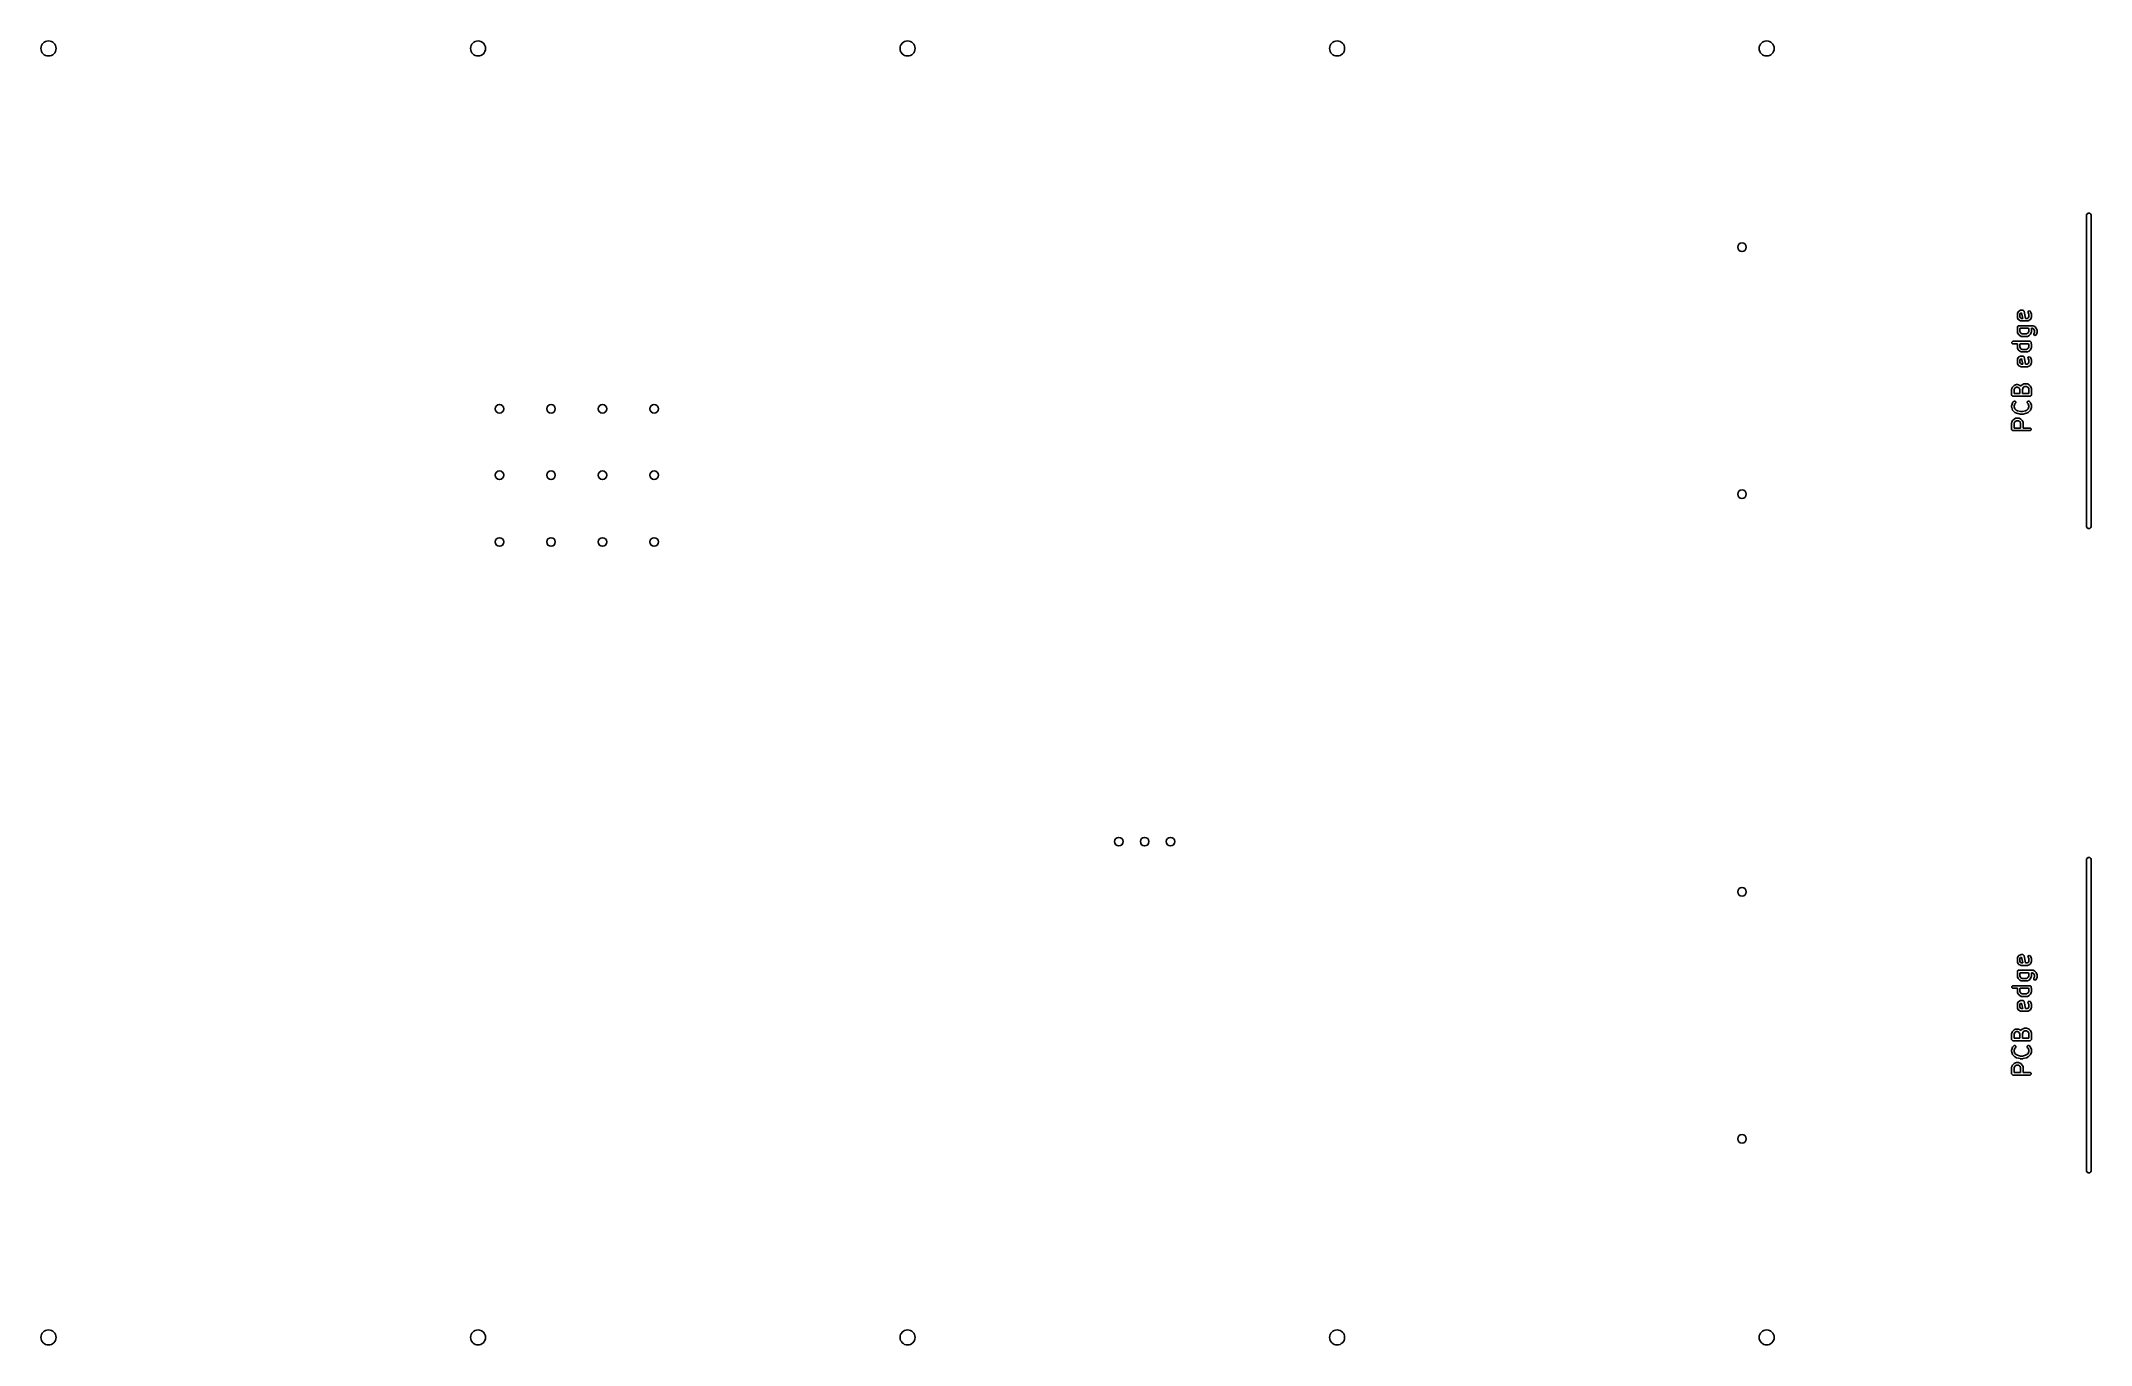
# Model space of a CAD drawing. Extents: x 5.03 to 6.91, y -4.14 to -2.94.
import ezdxf

# ---------------------------------------------------------------- set-up
doc = ezdxf.new("R2010")
doc.units = 0
doc.header["$MEASUREMENT"] = 0
doc.layers.add('BLACK', color=7, linetype='CONTINUOUS')

msp = doc.modelspace()

# ---------------------------------------------------------------- linework, layer by layer
at = {"layer": 'BLACK', "linetype": 'CONTINUOUS'}
for p, q in [((6.9052, -3.1022), (6.9054, -3.1015)), ((6.9052, -3.3876), (6.9052, -3.1022)), ((6.9054, -3.1015), (6.9065, -3.1004)), ((6.9065, -3.1004), (6.908, -3.1004)), ((6.908, -3.1004), (6.909, -3.1015)), ((6.909, -3.1015), (6.9092, -3.1022)), ((6.9092, -3.1022), (6.9092, -3.3876)), ((6.8417, -3.1925), (6.8418, -3.1924)), ((6.8417, -3.1927), (6.8417, -3.1925)), ((6.8417, -3.1928), (6.8417, -3.1927)), ((6.8417, -3.1927), (6.8417, -3.1927)), ((6.8417, -3.1958), (6.8417, -3.1928)), ((6.8418, -3.1923), (6.8425, -3.1908)), ((6.8418, -3.1924), (6.8418, -3.1923)), ((6.8418, -3.1923), (6.8418, -3.1923)), ((6.8425, -3.1908), (6.8427, -3.1906)), ((6.8427, -3.1906), (6.8427, -3.1905)), ((6.8427, -3.1905), (6.8428, -3.1905)), ((6.8428, -3.1905), (6.8428, -3.1904)), ((6.8428, -3.1904), (6.8429, -3.1904)), ((6.8429, -3.1904), (6.8431, -3.1902)), ((6.8431, -3.1902), (6.8446, -3.1895)), ((6.8445, -3.1922), (6.844, -3.1931)), ((6.844, -3.1931), (6.844, -3.1955)), ((6.8454, -3.1917), (6.8445, -3.1922)), ((6.8446, -3.1895), (6.8448, -3.1894)), ((6.8446, -3.1895), (6.8446, -3.1895)), ((6.8446, -3.1895), (6.8446, -3.1895)), ((6.8448, -3.1894), (6.845, -3.1894)), ((6.845, -3.1894), (6.845, -3.1894)), ((6.845, -3.1894), (6.8451, -3.1894)), ((6.8451, -3.1894), (6.8466, -3.1894)), ((6.8456, -3.1917), (6.8454, -3.1917)), ((6.8467, -3.1969), (6.8456, -3.1917)), ((6.8466, -3.1894), (6.8468, -3.1894)), ((6.8468, -3.1894), (6.8468, -3.1894)), ((6.8468, -3.1894), (6.8469, -3.1894)), ((6.8469, -3.1894), (6.847, -3.1895)), ((6.847, -3.1895), (6.8473, -3.1897)), ((6.8473, -3.1897), (6.8476, -3.1899)), ((6.8476, -3.1899), (6.8476, -3.1901)), ((6.8476, -3.1901), (6.8477, -3.1901)), ((6.8477, -3.1901), (6.8477, -3.1902)), ((6.8477, -3.1902), (6.8478, -3.1903)), ((6.8478, -3.1903), (6.8491, -3.1969)), ((6.8514, -3.1914), (6.8517, -3.1905)), ((6.8515, -3.1918), (6.8514, -3.1914)), ((6.8522, -3.1931), (6.8515, -3.1918)), ((6.8517, -3.1905), (6.8525, -3.1901)), ((6.8522, -3.1955), (6.8522, -3.1931)), ((6.8525, -3.1901), (6.8534, -3.1904)), ((6.8534, -3.1904), (6.8537, -3.1908)), ((6.8537, -3.1908), (6.8544, -3.1923)), ((6.8544, -3.1923), (6.8544, -3.1923)), ((6.8544, -3.1923), (6.8544, -3.1924)), ((6.8544, -3.1924), (6.8545, -3.1925)), ((6.8545, -3.1925), (6.8545, -3.1927)), ((6.8545, -3.1927), (6.8545, -3.1927)), ((6.8545, -3.1927), (6.8545, -3.1928)), ((6.8545, -3.1928), (6.8545, -3.1958)), ((6.8417, -3.1959), (6.8417, -3.1958)), ((6.8417, -3.1961), (6.8417, -3.1959)), ((6.8417, -3.1959), (6.8417, -3.1959)), ((6.8418, -3.1963), (6.8417, -3.1961)), ((6.8417, -3.206), (6.8418, -3.2058)), ((6.8417, -3.2062), (6.8417, -3.206)), ((6.8417, -3.2063), (6.8417, -3.2062)), ((6.8417, -3.2062), (6.8417, -3.2062)), ((6.8417, -3.2093), (6.8417, -3.2063)), ((6.8417, -3.2094), (6.8417, -3.2093)), ((6.8417, -3.2096), (6.8417, -3.2094)), ((6.8417, -3.2094), (6.8417, -3.2094)), ((6.8418, -3.2098), (6.8417, -3.2096)), ((6.8425, -3.1978), (6.8418, -3.1963)), ((6.8418, -3.1963), (6.8418, -3.1963)), ((6.8418, -3.1963), (6.8418, -3.1963)), ((6.8418, -3.2043), (6.8424, -3.2037)), ((6.8418, -3.2053), (6.8418, -3.2043)), ((6.842, -3.2054), (6.8418, -3.2053)), ((6.8418, -3.2058), (6.842, -3.2054)), ((6.8418, -3.2058), (6.8418, -3.2058)), ((6.8418, -3.2058), (6.8418, -3.2058)), ((6.8425, -3.2113), (6.8418, -3.2098)), ((6.8418, -3.2098), (6.8418, -3.2098)), ((6.8418, -3.2098), (6.8418, -3.2098)), ((6.8424, -3.2037), (6.8428, -3.2036)), ((6.8427, -3.198), (6.8425, -3.1978)), ((6.8427, -3.2115), (6.8425, -3.2113)), ((6.8427, -3.1981), (6.8427, -3.198)), ((6.8428, -3.1981), (6.8427, -3.1981)), ((6.8428, -3.2116), (6.8427, -3.2115)), ((6.8428, -3.1982), (6.8428, -3.1981)), ((6.8429, -3.1982), (6.8428, -3.1982)), ((6.8428, -3.2036), (6.8556, -3.2036)), ((6.8435, -3.2124), (6.8428, -3.2116)), ((6.8431, -3.1984), (6.8429, -3.1982)), ((6.8446, -3.1991), (6.8431, -3.1984)), ((6.8437, -3.2125), (6.8435, -3.2124)), ((6.8438, -3.2126), (6.8437, -3.2125)), ((6.8453, -3.2134), (6.8438, -3.2126)), ((6.844, -3.1955), (6.8445, -3.1964)), ((6.8443, -3.206), (6.844, -3.2066)), ((6.844, -3.2066), (6.844, -3.209)), ((6.844, -3.209), (6.8446, -3.2101)), ((6.8519, -3.206), (6.8443, -3.206)), ((6.8445, -3.1964), (6.8454, -3.1969)), ((6.8448, -3.1992), (6.8446, -3.1991)), ((6.8446, -3.1991), (6.8446, -3.1991)), ((6.8446, -3.1991), (6.8446, -3.1991)), ((6.8446, -3.2101), (6.845, -3.2106)), ((6.845, -3.1992), (6.8448, -3.1992)), ((6.8451, -3.1992), (6.845, -3.1992)), ((6.845, -3.1992), (6.845, -3.1992)), ((6.845, -3.2106), (6.8461, -3.2111)), ((6.8511, -3.1992), (6.8451, -3.1992)), ((6.8454, -3.1969), (6.8467, -3.1969)), ((6.8461, -3.2111), (6.8501, -3.2111)), ((6.8491, -3.1969), (6.8508, -3.1969)), ((6.8501, -3.2111), (6.8511, -3.2106)), ((6.8508, -3.1969), (6.8517, -3.1964)), ((6.8524, -3.2126), (6.8509, -3.2134)), ((6.8512, -3.1992), (6.8511, -3.1992)), ((6.8511, -3.2106), (6.8516, -3.2101)), ((6.8514, -3.1992), (6.8512, -3.1992)), ((6.8512, -3.1992), (6.8512, -3.1992)), ((6.8515, -3.1991), (6.8514, -3.1992)), ((6.8516, -3.1991), (6.8515, -3.1991)), ((6.8531, -3.1984), (6.8516, -3.1991)), ((6.8516, -3.1991), (6.8516, -3.1991)), ((6.8516, -3.2101), (6.8522, -3.209)), ((6.8517, -3.1964), (6.8522, -3.1955)), ((6.8522, -3.2066), (6.8519, -3.206)), ((6.8522, -3.209), (6.8522, -3.2066)), ((6.8525, -3.2125), (6.8524, -3.2126)), ((6.8527, -3.2124), (6.8525, -3.2125)), ((6.8534, -3.2116), (6.8527, -3.2124)), ((6.8533, -3.1982), (6.8531, -3.1984)), ((6.8534, -3.1982), (6.8533, -3.1982)), ((6.8535, -3.1981), (6.8534, -3.1981)), ((6.8534, -3.1981), (6.8534, -3.1982)), ((6.8535, -3.2115), (6.8534, -3.2116)), ((6.8537, -3.1978), (6.8535, -3.198)), ((6.8535, -3.198), (6.8535, -3.1981)), ((6.8537, -3.2113), (6.8535, -3.2115)), ((6.8544, -3.1963), (6.8537, -3.1978)), ((6.8544, -3.2098), (6.8537, -3.2113)), ((6.8545, -3.1961), (6.8544, -3.1963)), ((6.8544, -3.1963), (6.8544, -3.1963)), ((6.8544, -3.1963), (6.8544, -3.1963)), ((6.8545, -3.2096), (6.8544, -3.2098)), ((6.8544, -3.2098), (6.8544, -3.2098)), ((6.8544, -3.2098), (6.8544, -3.2098)), ((6.8545, -3.1958), (6.8545, -3.1959)), ((6.8545, -3.1959), (6.8545, -3.1959)), ((6.8545, -3.1959), (6.8545, -3.1961)), ((6.8553, -3.206), (6.8545, -3.206)), ((6.8545, -3.206), (6.8545, -3.206)), ((6.8545, -3.206), (6.8545, -3.2062)), ((6.8545, -3.2062), (6.8545, -3.2062)), ((6.8545, -3.2062), (6.8545, -3.2063)), ((6.8545, -3.2063), (6.8545, -3.2093)), ((6.8545, -3.2093), (6.8545, -3.2094)), ((6.8545, -3.2094), (6.8545, -3.2094)), ((6.8545, -3.2094), (6.8545, -3.2096)), ((6.8564, -3.2065), (6.8553, -3.206)), ((6.8556, -3.2036), (6.8557, -3.2036)), ((6.8557, -3.2036), (6.8557, -3.2036)), ((6.8557, -3.2036), (6.8559, -3.2037)), ((6.8559, -3.2037), (6.856, -3.2037)), ((6.856, -3.2037), (6.8561, -3.2037)), ((6.8561, -3.2037), (6.8561, -3.2037)), ((6.8561, -3.2037), (6.8576, -3.2045)), ((6.8569, -3.207), (6.8564, -3.2065)), ((6.8567, -3.2115), (6.8568, -3.211)), ((6.857, -3.2123), (6.8567, -3.2115)), ((6.8568, -3.211), (6.8574, -3.2098)), ((6.8574, -3.2081), (6.8569, -3.207)), ((6.8578, -3.2127), (6.857, -3.2123)), ((6.8574, -3.2098), (6.8574, -3.2081)), ((6.8576, -3.2045), (6.8578, -3.2046)), ((6.8578, -3.2046), (6.8579, -3.2047)), ((6.8586, -3.2124), (6.8578, -3.2127)), ((6.8579, -3.2047), (6.8587, -3.2055)), ((6.8589, -3.2121), (6.8586, -3.2124)), ((6.8587, -3.2055), (6.8588, -3.2056)), ((6.8588, -3.2056), (6.8589, -3.2058)), ((6.8589, -3.2058), (6.8596, -3.2073)), ((6.8596, -3.2106), (6.8589, -3.2121)), ((6.8596, -3.2073), (6.8597, -3.2073)), ((6.8597, -3.2105), (6.8596, -3.2106)), ((6.8597, -3.2073), (6.8597, -3.2073)), ((6.8597, -3.2073), (6.8597, -3.2075)), ((6.8597, -3.2075), (6.8598, -3.2077)), ((6.8598, -3.2101), (6.8597, -3.2103)), ((6.8597, -3.2103), (6.8597, -3.2105)), ((6.8597, -3.2105), (6.8597, -3.2105)), ((6.8598, -3.2077), (6.8598, -3.2077)), ((6.8598, -3.2077), (6.8598, -3.2078)), ((6.8598, -3.2078), (6.8598, -3.2101)), ((6.8598, -3.2101), (6.8598, -3.2101)), ((6.8598, -3.2101), (6.8598, -3.2101)), ((6.8365, -3.2186), (6.8371, -3.218)), ((6.8365, -3.2195), (6.8365, -3.2186)), ((6.8371, -3.2201), (6.8365, -3.2195)), ((6.8371, -3.218), (6.8376, -3.2179)), ((6.8376, -3.2202), (6.8371, -3.2201)), ((6.8376, -3.2179), (6.8533, -3.2179)), ((6.8417, -3.2202), (6.8376, -3.2202)), ((6.8417, -3.2203), (6.8417, -3.2202)), ((6.8417, -3.2205), (6.8417, -3.2203)), ((6.8417, -3.2235), (6.8417, -3.2205)), ((6.8417, -3.2205), (6.8417, -3.2205)), ((6.8417, -3.2205), (6.8417, -3.2205)), ((6.8417, -3.2236), (6.8417, -3.2235)), ((6.8417, -3.2238), (6.8417, -3.2236)), ((6.8417, -3.2236), (6.8417, -3.2236)), ((6.8418, -3.224), (6.8417, -3.2238)), ((6.8418, -3.2241), (6.8418, -3.224)), ((6.8418, -3.224), (6.8418, -3.224)), ((6.8425, -3.2256), (6.8418, -3.2241)), ((6.8427, -3.2257), (6.8425, -3.2256)), ((6.8428, -3.2259), (6.8427, -3.2257)), ((6.8435, -3.2266), (6.8428, -3.2259)), ((6.8431, -3.2322), (6.8446, -3.2315)), ((6.8437, -3.2267), (6.8435, -3.2266)), ((6.8438, -3.2269), (6.8437, -3.2267)), ((6.8453, -3.2276), (6.8438, -3.2269)), ((6.8443, -3.2202), (6.844, -3.2208)), ((6.844, -3.2208), (6.844, -3.2233)), ((6.844, -3.2233), (6.8446, -3.2243)), ((6.8519, -3.2202), (6.8443, -3.2202)), ((6.8446, -3.2243), (6.845, -3.2248)), ((6.8446, -3.2315), (6.8448, -3.2314)), ((6.8446, -3.2315), (6.8446, -3.2315)), ((6.8446, -3.2315), (6.8446, -3.2315)), ((6.8448, -3.2314), (6.845, -3.2314)), ((6.845, -3.2248), (6.8461, -3.2254)), ((6.845, -3.2314), (6.845, -3.2314)), ((6.845, -3.2314), (6.8451, -3.2314)), ((6.8451, -3.2314), (6.8466, -3.2314)), ((6.8454, -3.2134), (6.8453, -3.2134)), ((6.8454, -3.2276), (6.8453, -3.2276)), ((6.8456, -3.2134), (6.8454, -3.2134)), ((6.8454, -3.2134), (6.8454, -3.2134)), ((6.8456, -3.2277), (6.8454, -3.2276)), ((6.8454, -3.2276), (6.8454, -3.2276)), ((6.8458, -3.2135), (6.8456, -3.2134)), ((6.8458, -3.2277), (6.8456, -3.2277)), ((6.8503, -3.2135), (6.8458, -3.2135)), ((6.8458, -3.2135), (6.8458, -3.2135)), ((6.8458, -3.2135), (6.8458, -3.2135)), ((6.8503, -3.2277), (6.8458, -3.2277)), ((6.8458, -3.2277), (6.8458, -3.2277)), ((6.8458, -3.2277), (6.8458, -3.2277)), ((6.8461, -3.2254), (6.8501, -3.2254)), ((6.8466, -3.2314), (6.8468, -3.2314)), ((6.8468, -3.2314), (6.8468, -3.2314)), ((6.8468, -3.2314), (6.8469, -3.2314)), ((6.8469, -3.2314), (6.847, -3.2315)), ((6.847, -3.2315), (6.8473, -3.2317)), ((6.8473, -3.2317), (6.8476, -3.2319)), ((6.8501, -3.2254), (6.8511, -3.2248)), ((6.8504, -3.2135), (6.8503, -3.2135)), ((6.8504, -3.2277), (6.8503, -3.2277)), ((6.8506, -3.2134), (6.8504, -3.2135)), ((6.8504, -3.2135), (6.8504, -3.2135)), ((6.8506, -3.2277), (6.8504, -3.2277)), ((6.8504, -3.2277), (6.8504, -3.2277)), ((6.8508, -3.2134), (6.8506, -3.2134)), ((6.8508, -3.2276), (6.8506, -3.2277)), ((6.8509, -3.2134), (6.8508, -3.2134)), ((6.8508, -3.2134), (6.8508, -3.2134)), ((6.8509, -3.2276), (6.8508, -3.2276)), ((6.8508, -3.2276), (6.8508, -3.2276)), ((6.8524, -3.2269), (6.8509, -3.2276)), ((6.8511, -3.2248), (6.8516, -3.2243)), ((6.8516, -3.2243), (6.8522, -3.2233)), ((6.8522, -3.2208), (6.8519, -3.2202)), ((6.8522, -3.2233), (6.8522, -3.2208)), ((6.8525, -3.2267), (6.8524, -3.2269)), ((6.8527, -3.2266), (6.8525, -3.2267)), ((6.8534, -3.2259), (6.8527, -3.2266)), ((6.8533, -3.2179), (6.8538, -3.218)), ((6.8535, -3.2257), (6.8534, -3.2259)), ((6.8537, -3.2256), (6.8535, -3.2257)), ((6.8544, -3.2241), (6.8537, -3.2256)), ((6.8538, -3.218), (6.8544, -3.2186)), ((6.8544, -3.2195), (6.8542, -3.2197)), ((6.8542, -3.2197), (6.8544, -3.22)), ((6.8544, -3.2186), (6.8544, -3.2195)), ((6.8544, -3.22), (6.8544, -3.2201)), ((6.8544, -3.2201), (6.8544, -3.2201)), ((6.8544, -3.2201), (6.8545, -3.2203)), ((6.8545, -3.2238), (6.8544, -3.224)), ((6.8544, -3.224), (6.8544, -3.224)), ((6.8544, -3.224), (6.8544, -3.2241)), ((6.8545, -3.2203), (6.8545, -3.2205)), ((6.8545, -3.2205), (6.8545, -3.2205)), ((6.8545, -3.2205), (6.8545, -3.2205)), ((6.8545, -3.2205), (6.8545, -3.2235)), ((6.8545, -3.2235), (6.8545, -3.2236)), ((6.8545, -3.2236), (6.8545, -3.2236)), ((6.8545, -3.2236), (6.8545, -3.2238)), ((6.8417, -3.2345), (6.8418, -3.2343)), ((6.8417, -3.2347), (6.8417, -3.2345)), ((6.8417, -3.2348), (6.8417, -3.2347)), ((6.8417, -3.2347), (6.8417, -3.2347)), ((6.8417, -3.2378), (6.8417, -3.2348)), ((6.8417, -3.2379), (6.8417, -3.2378)), ((6.8417, -3.2381), (6.8417, -3.2379)), ((6.8417, -3.2379), (6.8417, -3.2379)), ((6.8418, -3.2382), (6.8417, -3.2381)), ((6.8418, -3.2343), (6.8425, -3.2328)), ((6.8418, -3.2343), (6.8418, -3.2343)), ((6.8418, -3.2343), (6.8418, -3.2343)), ((6.8418, -3.2383), (6.8418, -3.2382)), ((6.8425, -3.2398), (6.8418, -3.2383)), ((6.8418, -3.2383), (6.8418, -3.2383)), ((6.8425, -3.2328), (6.8427, -3.2326)), ((6.8427, -3.24), (6.8425, -3.2398)), ((6.8427, -3.2326), (6.8427, -3.2325)), ((6.8427, -3.2325), (6.8428, -3.2325)), ((6.8427, -3.2401), (6.8427, -3.24)), ((6.8428, -3.2401), (6.8427, -3.2401)), ((6.8428, -3.2325), (6.8428, -3.2324)), ((6.8428, -3.2324), (6.8429, -3.2324)), ((6.8428, -3.2402), (6.8428, -3.2401)), ((6.8429, -3.2402), (6.8428, -3.2402)), ((6.8429, -3.2324), (6.8431, -3.2322)), ((6.8431, -3.2404), (6.8429, -3.2402)), ((6.8446, -3.2411), (6.8431, -3.2404)), ((6.8445, -3.2342), (6.844, -3.2351)), ((6.844, -3.2351), (6.844, -3.2375)), ((6.844, -3.2375), (6.8445, -3.2384)), ((6.8454, -3.2337), (6.8445, -3.2342)), ((6.8445, -3.2384), (6.8454, -3.2389)), ((6.8448, -3.2412), (6.8446, -3.2411)), ((6.8446, -3.2411), (6.8446, -3.2411)), ((6.8446, -3.2411), (6.8446, -3.2411)), ((6.845, -3.2412), (6.8448, -3.2412)), ((6.8451, -3.2412), (6.845, -3.2412)), ((6.845, -3.2412), (6.845, -3.2412)), ((6.8511, -3.2412), (6.8451, -3.2412)), ((6.8456, -3.2337), (6.8454, -3.2337)), ((6.8454, -3.2389), (6.8467, -3.2389)), ((6.8467, -3.2389), (6.8456, -3.2337)), ((6.8476, -3.2319), (6.8476, -3.2321)), ((6.8476, -3.2321), (6.8477, -3.2321)), ((6.8477, -3.2321), (6.8477, -3.2322)), ((6.8477, -3.2322), (6.8478, -3.2323)), ((6.8478, -3.2323), (6.8491, -3.2389)), ((6.8491, -3.2389), (6.8508, -3.2389)), ((6.8508, -3.2389), (6.8517, -3.2384)), ((6.8512, -3.2412), (6.8511, -3.2412)), ((6.8514, -3.2412), (6.8512, -3.2412)), ((6.8512, -3.2412), (6.8512, -3.2412)), ((6.8514, -3.2334), (6.8517, -3.2325)), ((6.8515, -3.2338), (6.8514, -3.2334)), ((6.8515, -3.2411), (6.8514, -3.2412)), ((6.8522, -3.2351), (6.8515, -3.2338)), ((6.8516, -3.2411), (6.8515, -3.2411)), ((6.8531, -3.2404), (6.8516, -3.2411)), ((6.8516, -3.2411), (6.8516, -3.2411)), ((6.8517, -3.2325), (6.8525, -3.2321)), ((6.8517, -3.2384), (6.8522, -3.2375)), ((6.8522, -3.2375), (6.8522, -3.2351)), ((6.8525, -3.2321), (6.8534, -3.2324)), ((6.8533, -3.2402), (6.8531, -3.2404)), ((6.8534, -3.2402), (6.8533, -3.2402)), ((6.8534, -3.2324), (6.8537, -3.2328)), ((6.8535, -3.2401), (6.8534, -3.2401)), ((6.8534, -3.2401), (6.8534, -3.2402)), ((6.8537, -3.2398), (6.8535, -3.24)), ((6.8535, -3.24), (6.8535, -3.2401)), ((6.8537, -3.2328), (6.8544, -3.2343)), ((6.8544, -3.2383), (6.8537, -3.2398)), ((6.8544, -3.2343), (6.8544, -3.2343)), ((6.8544, -3.2343), (6.8544, -3.2343)), ((6.8544, -3.2343), (6.8545, -3.2345)), ((6.8545, -3.2381), (6.8544, -3.2382)), ((6.8544, -3.2382), (6.8544, -3.2383)), ((6.8544, -3.2383), (6.8544, -3.2383)), ((6.8545, -3.2345), (6.8545, -3.2347)), ((6.8545, -3.2347), (6.8545, -3.2347)), ((6.8545, -3.2347), (6.8545, -3.2348)), ((6.8545, -3.2348), (6.8545, -3.2378)), ((6.8545, -3.2378), (6.8545, -3.2379)), ((6.8545, -3.2379), (6.8545, -3.2379)), ((6.8545, -3.2379), (6.8545, -3.2381)), ((6.8364, -3.2617), (6.8365, -3.2615)), ((6.8364, -3.2618), (6.8364, -3.2617)), ((6.8364, -3.2617), (6.8364, -3.2617)), ((6.8364, -3.267), (6.8364, -3.2618)), ((6.8365, -3.2675), (6.8364, -3.267)), ((6.8365, -3.2613), (6.8373, -3.2598)), ((6.8365, -3.2615), (6.8365, -3.2613)), ((6.8365, -3.2613), (6.8365, -3.2613)), ((6.8365, -3.2613), (6.8365, -3.2613)), ((6.8371, -3.2681), (6.8365, -3.2675)), ((6.8376, -3.2682), (6.8371, -3.2681)), ((6.8373, -3.2598), (6.8374, -3.2596)), ((6.8374, -3.2596), (6.8375, -3.2595)), ((6.8375, -3.2595), (6.8383, -3.2587)), ((6.8533, -3.2682), (6.8376, -3.2682)), ((6.8383, -3.2587), (6.8384, -3.2586)), ((6.8384, -3.2586), (6.8386, -3.2585)), ((6.8386, -3.2585), (6.8401, -3.2577)), ((6.8393, -3.261), (6.8388, -3.2621)), ((6.8388, -3.2621), (6.8388, -3.2659)), ((6.8388, -3.2659), (6.8439, -3.2659)), ((6.8398, -3.2605), (6.8393, -3.261)), ((6.8409, -3.26), (6.8398, -3.2605)), ((6.8401, -3.2577), (6.8401, -3.2577)), ((6.8401, -3.2577), (6.8401, -3.2577)), ((6.8401, -3.2577), (6.8403, -3.2577)), ((6.8403, -3.2577), (6.8405, -3.2576)), ((6.8405, -3.2576), (6.8405, -3.2576)), ((6.8405, -3.2576), (6.8406, -3.2576)), ((6.8406, -3.2576), (6.8421, -3.2576)), ((6.8418, -3.26), (6.8409, -3.26)), ((6.8429, -3.2605), (6.8418, -3.26)), ((6.8421, -3.2576), (6.8422, -3.2576)), ((6.8422, -3.2576), (6.8422, -3.2576)), ((6.8422, -3.2576), (6.8424, -3.2577)), ((6.8424, -3.2577), (6.8425, -3.2577)), ((6.8425, -3.2577), (6.8426, -3.2577)), ((6.8426, -3.2577), (6.8426, -3.2577)), ((6.8426, -3.2577), (6.8441, -3.2585)), ((6.8434, -3.261), (6.8429, -3.2605)), ((6.8439, -3.2621), (6.8434, -3.261)), ((6.8439, -3.2659), (6.8439, -3.2621)), ((6.8441, -3.2585), (6.8443, -3.2586)), ((6.8443, -3.2586), (6.8444, -3.2587)), ((6.8444, -3.2587), (6.8448, -3.2591)), ((6.8448, -3.2591), (6.8449, -3.2589)), ((6.8449, -3.2589), (6.845, -3.2588)), ((6.845, -3.2587), (6.8458, -3.258)), ((6.845, -3.2588), (6.845, -3.2587)), ((6.845, -3.2588), (6.845, -3.2588)), ((6.8458, -3.258), (6.8459, -3.2579)), ((6.8459, -3.2579), (6.8461, -3.2577)), ((6.8461, -3.2577), (6.8476, -3.257)), ((6.8469, -3.2602), (6.8463, -3.262)), ((6.8463, -3.262), (6.8463, -3.2659)), ((6.8463, -3.2659), (6.8522, -3.2659)), ((6.8473, -3.2598), (6.8469, -3.2602)), ((6.8484, -3.2592), (6.8473, -3.2598)), ((6.8476, -3.257), (6.8478, -3.2569)), ((6.8476, -3.257), (6.8476, -3.257)), ((6.8476, -3.257), (6.8476, -3.257)), ((6.8478, -3.2569), (6.848, -3.2569)), ((6.848, -3.2569), (6.848, -3.2569)), ((6.848, -3.2569), (6.8481, -3.2569)), ((6.8481, -3.2569), (6.8503, -3.2569)), ((6.8501, -3.2592), (6.8484, -3.2592)), ((6.8511, -3.2598), (6.8501, -3.2592)), ((6.8503, -3.2569), (6.8504, -3.2569)), ((6.8504, -3.2569), (6.8504, -3.2569)), ((6.8504, -3.2569), (6.8506, -3.2569)), ((6.8506, -3.2569), (6.8508, -3.257)), ((6.8508, -3.257), (6.8508, -3.257)), ((6.8508, -3.257), (6.8509, -3.257)), ((6.8509, -3.257), (6.8524, -3.2577)), ((6.8516, -3.2602), (6.8511, -3.2598)), ((6.8522, -3.2613), (6.8516, -3.2602)), ((6.8522, -3.2659), (6.8522, -3.2613)), ((6.8524, -3.2577), (6.8525, -3.2579)), ((6.8525, -3.2579), (6.8527, -3.258)), ((6.8527, -3.258), (6.8534, -3.2587)), ((6.8538, -3.2681), (6.8533, -3.2682)), ((6.8534, -3.2587), (6.8535, -3.2589)), ((6.8535, -3.2589), (6.8537, -3.259)), ((6.8537, -3.259), (6.8544, -3.2605)), ((6.8544, -3.2675), (6.8538, -3.2681)), ((6.8544, -3.2605), (6.8544, -3.2606)), ((6.8544, -3.2606), (6.8544, -3.2606)), ((6.8544, -3.2606), (6.8545, -3.2608)), ((6.8545, -3.267), (6.8544, -3.2675)), ((6.8545, -3.2608), (6.8545, -3.261)), ((6.8545, -3.261), (6.8545, -3.261)), ((6.8545, -3.261), (6.8545, -3.261)), ((6.8545, -3.261), (6.8545, -3.267)), ((6.8364, -3.2768), (6.8365, -3.2766)), ((6.8364, -3.2783), (6.8364, -3.2768)), ((6.8365, -3.2785), (6.8364, -3.2783)), ((6.8365, -3.2764), (6.8372, -3.2742)), ((6.8365, -3.2766), (6.8365, -3.2764)), ((6.8365, -3.2787), (6.8365, -3.2785)), ((6.8372, -3.2809), (6.8365, -3.2787)), ((6.8372, -3.2742), (6.8373, -3.2741)), ((6.8373, -3.281), (6.8372, -3.2809)), ((6.8373, -3.2741), (6.8374, -3.2739)), ((6.8373, -3.2741), (6.8373, -3.2741)), ((6.8374, -3.2812), (6.8373, -3.281)), ((6.8373, -3.281), (6.8373, -3.281)), ((6.8374, -3.2739), (6.8375, -3.2738)), ((6.8375, -3.2813), (6.8374, -3.2812)), ((6.8375, -3.2737), (6.8383, -3.273)), ((6.8375, -3.2738), (6.8375, -3.2737)), ((6.8375, -3.2738), (6.8375, -3.2738)), ((6.8375, -3.2814), (6.8375, -3.2813)), ((6.8375, -3.2813), (6.8375, -3.2813)), ((6.839, -3.2829), (6.8375, -3.2814)), ((6.8383, -3.273), (6.8386, -3.2727)), ((6.8386, -3.2727), (6.8395, -3.2727)), ((6.8394, -3.2752), (6.8388, -3.277)), ((6.8388, -3.277), (6.8388, -3.2781)), ((6.8388, -3.2781), (6.8394, -3.2799)), ((6.8392, -3.283), (6.839, -3.2829)), ((6.8393, -3.2831), (6.8392, -3.283)), ((6.8408, -3.2838), (6.8393, -3.2831)), ((6.8399, -3.2746), (6.8394, -3.2752)), ((6.8394, -3.2799), (6.8405, -3.2811)), ((6.8395, -3.2727), (6.8402, -3.2733)), ((6.8402, -3.2742), (6.8399, -3.2746)), ((6.8402, -3.2733), (6.8402, -3.2742)), ((6.8405, -3.2811), (6.8418, -3.2817)), ((6.8409, -3.2839), (6.8408, -3.2838)), ((6.8411, -3.2839), (6.8409, -3.2839)), ((6.8441, -3.2847), (6.8411, -3.2839)), ((6.8418, -3.2817), (6.8445, -3.2824)), ((6.8442, -3.2847), (6.8441, -3.2847)), ((6.8443, -3.2847), (6.8442, -3.2847)), ((6.8466, -3.2847), (6.8443, -3.2847)), ((6.8445, -3.2824), (6.8464, -3.2824)), ((6.8464, -3.2824), (6.8492, -3.2817)), ((6.8467, -3.2847), (6.8466, -3.2847)), ((6.8469, -3.2847), (6.8467, -3.2847)), ((6.8499, -3.2839), (6.8469, -3.2847)), ((6.8492, -3.2817), (6.8504, -3.2811)), ((6.85, -3.2839), (6.8499, -3.2839)), ((6.8501, -3.2838), (6.85, -3.2839)), ((6.8516, -3.2831), (6.8501, -3.2838)), ((6.8504, -3.2811), (6.8516, -3.2799)), ((6.8508, -3.2733), (6.8514, -3.2727)), ((6.8508, -3.2742), (6.8508, -3.2733)), ((6.851, -3.2746), (6.8508, -3.2742)), ((6.8516, -3.2752), (6.851, -3.2746)), ((6.8514, -3.2727), (6.8523, -3.2727)), ((6.8522, -3.277), (6.8516, -3.2752)), ((6.8516, -3.2799), (6.8522, -3.2781)), ((6.8518, -3.283), (6.8516, -3.2831)), ((6.8519, -3.2829), (6.8518, -3.283)), ((6.8534, -3.2814), (6.8519, -3.2829)), ((6.8522, -3.2781), (6.8522, -3.277)), ((6.8523, -3.2727), (6.8527, -3.273)), ((6.8527, -3.273), (6.8534, -3.2737)), ((6.8534, -3.2737), (6.8535, -3.2738)), ((6.8535, -3.2813), (6.8534, -3.2814)), ((6.8535, -3.2738), (6.8535, -3.2738)), ((6.8535, -3.2738), (6.8536, -3.2739)), ((6.8536, -3.2812), (6.8535, -3.2813)), ((6.8535, -3.2813), (6.8535, -3.2813)), ((6.8536, -3.2739), (6.8537, -3.2741)), ((6.8537, -3.281), (6.8536, -3.2812)), ((6.8537, -3.2741), (6.8537, -3.2741)), ((6.8537, -3.2741), (6.8537, -3.2742)), ((6.8537, -3.2742), (6.8545, -3.2764)), ((6.8545, -3.2787), (6.8537, -3.2809)), ((6.8537, -3.2809), (6.8537, -3.281)), ((6.8537, -3.281), (6.8537, -3.281)), ((6.8545, -3.2764), (6.8545, -3.2766)), ((6.8545, -3.2766), (6.8545, -3.2768)), ((6.8545, -3.2768), (6.8545, -3.2783)), ((6.8545, -3.2783), (6.8545, -3.2785)), ((6.8545, -3.2785), (6.8545, -3.2787)), ((6.8364, -3.2925), (6.8365, -3.2923)), ((6.8364, -3.2985), (6.8364, -3.2925)), ((6.8364, -3.2925), (6.8364, -3.2925)), ((6.8364, -3.2925), (6.8364, -3.2925)), ((6.8365, -3.299), (6.8364, -3.2985)), ((6.8365, -3.292), (6.8373, -3.2905)), ((6.8365, -3.2921), (6.8365, -3.292)), ((6.8365, -3.2923), (6.8365, -3.2921)), ((6.8365, -3.2921), (6.8365, -3.2921)), ((6.8371, -3.2996), (6.8365, -3.299)), ((6.8376, -3.2997), (6.8371, -3.2996)), ((6.8373, -3.2905), (6.8374, -3.2904)), ((6.8374, -3.2904), (6.8375, -3.2902)), ((6.8375, -3.2902), (6.8383, -3.2895)), ((6.8533, -3.2997), (6.8376, -3.2997)), ((6.8383, -3.2895), (6.8384, -3.2894)), ((6.8384, -3.2894), (6.8386, -3.2892)), ((6.8386, -3.2892), (6.8401, -3.2885)), ((6.8393, -3.2917), (6.8388, -3.2928)), ((6.8388, -3.2928), (6.8388, -3.2974)), ((6.8388, -3.2974), (6.8447, -3.2974)), ((6.8398, -3.2913), (6.8393, -3.2917)), ((6.8409, -3.2907), (6.8398, -3.2913)), ((6.8401, -3.2885), (6.8401, -3.2884)), ((6.8401, -3.2884), (6.8403, -3.2884)), ((6.8401, -3.2885), (6.8401, -3.2885)), ((6.8403, -3.2884), (6.8405, -3.2884)), ((6.8405, -3.2884), (6.8405, -3.2884)), ((6.8405, -3.2884), (6.8406, -3.2884)), ((6.8406, -3.2884), (6.8428, -3.2884)), ((6.8426, -3.2907), (6.8409, -3.2907)), ((6.8436, -3.2913), (6.8426, -3.2907)), ((6.8428, -3.2884), (6.8429, -3.2884)), ((6.8429, -3.2884), (6.8429, -3.2884)), ((6.8429, -3.2884), (6.8431, -3.2884)), ((6.8431, -3.2884), (6.8433, -3.2884)), ((6.8433, -3.2884), (6.8433, -3.2885)), ((6.8433, -3.2885), (6.8434, -3.2885)), ((6.8434, -3.2885), (6.8449, -3.2892)), ((6.8441, -3.2917), (6.8436, -3.2913)), ((6.8447, -3.2928), (6.8441, -3.2917)), ((6.8447, -3.2974), (6.8447, -3.2928)), ((6.8449, -3.2892), (6.845, -3.2894)), ((6.845, -3.2894), (6.8452, -3.2895)), ((6.8452, -3.2895), (6.8459, -3.2902)), ((6.8459, -3.2902), (6.846, -3.2904)), ((6.846, -3.2904), (6.8462, -3.2905)), ((6.8462, -3.2905), (6.8469, -3.292)), ((6.8469, -3.292), (6.8469, -3.2921)), ((6.8469, -3.2921), (6.8469, -3.2921)), ((6.8469, -3.2921), (6.847, -3.2923)), ((6.847, -3.2923), (6.847, -3.2925)), ((6.847, -3.2925), (6.847, -3.2925)), ((6.847, -3.2925), (6.847, -3.2925)), ((6.847, -3.2925), (6.847, -3.2974)), ((6.847, -3.2974), (6.8533, -3.2974)), ((6.8533, -3.2974), (6.8538, -3.2974)), ((6.8538, -3.2996), (6.8533, -3.2997)), ((6.8538, -3.2974), (6.8544, -3.2981)), ((6.8544, -3.299), (6.8538, -3.2996)), ((6.8544, -3.2981), (6.8544, -3.299)), ((6.9054, -3.3884), (6.9052, -3.3876)), ((6.9065, -3.3895), (6.9054, -3.3884)), ((6.908, -3.3895), (6.9065, -3.3895)), ((6.909, -3.3884), (6.908, -3.3895)), ((6.9092, -3.3876), (6.909, -3.3884)), ((6.9052, -3.6928), (6.9054, -3.692)), ((6.9052, -3.9782), (6.9052, -3.6928)), ((6.9054, -3.692), (6.9065, -3.6909)), ((6.9065, -3.6909), (6.908, -3.6909)), ((6.908, -3.6909), (6.909, -3.692)), ((6.909, -3.692), (6.9092, -3.6928)), ((6.9092, -3.6928), (6.9092, -3.9782)), ((6.8417, -3.7831), (6.8418, -3.7829)), ((6.8417, -3.7833), (6.8417, -3.7831)), ((6.8417, -3.7834), (6.8417, -3.7833)), ((6.8417, -3.7833), (6.8417, -3.7833)), ((6.8417, -3.7864), (6.8417, -3.7834)), ((6.8417, -3.7866), (6.8417, -3.7864)), ((6.8417, -3.7864), (6.8417, -3.7864)), ((6.8417, -3.7864), (6.8417, -3.7864)), ((6.8418, -3.7868), (6.8417, -3.7866)), ((6.8418, -3.7828), (6.8425, -3.7813)), ((6.8418, -3.7829), (6.8418, -3.7828)), ((6.8418, -3.7829), (6.8418, -3.7829)), ((6.8418, -3.7869), (6.8418, -3.7868)), ((6.8418, -3.7868), (6.8418, -3.7868)), ((6.8425, -3.7884), (6.8418, -3.7869)), ((6.8418, -3.7949), (6.8424, -3.7943)), ((6.8418, -3.7958), (6.8418, -3.7949)), ((6.8424, -3.7943), (6.8428, -3.7942)), ((6.8425, -3.7813), (6.8427, -3.7811)), ((6.8427, -3.7886), (6.8425, -3.7884)), ((6.8427, -3.7811), (6.8428, -3.781)), ((6.8427, -3.7811), (6.8427, -3.7811)), ((6.8428, -3.7887), (6.8427, -3.7886)), ((6.8427, -3.7886), (6.8427, -3.7886)), ((6.8428, -3.781), (6.8429, -3.7809)), ((6.8428, -3.781), (6.8428, -3.781)), ((6.8429, -3.7888), (6.8428, -3.7887)), ((6.8428, -3.7887), (6.8428, -3.7887)), ((6.8428, -3.7942), (6.8556, -3.7942)), ((6.8429, -3.7809), (6.8431, -3.7808)), ((6.8431, -3.7889), (6.8429, -3.7888)), ((6.8431, -3.7808), (6.8446, -3.78)), ((6.8446, -3.7897), (6.8431, -3.7889)), ((6.8445, -3.7827), (6.844, -3.7836)), ((6.844, -3.7836), (6.844, -3.7861)), ((6.844, -3.7861), (6.8445, -3.787)), ((6.8454, -3.7823), (6.8445, -3.7827)), ((6.8445, -3.787), (6.8454, -3.7874)), ((6.8446, -3.78), (6.8446, -3.78)), ((6.8446, -3.78), (6.8446, -3.78)), ((6.8446, -3.78), (6.8448, -3.78)), ((6.8448, -3.7897), (6.8446, -3.7897)), ((6.8446, -3.7897), (6.8446, -3.7897)), ((6.8446, -3.7897), (6.8446, -3.7897)), ((6.8448, -3.78), (6.845, -3.7799)), ((6.845, -3.7898), (6.8448, -3.7897)), ((6.845, -3.7799), (6.845, -3.7799)), ((6.845, -3.7799), (6.8451, -3.7799)), ((6.8451, -3.7898), (6.845, -3.7898)), ((6.845, -3.7898), (6.845, -3.7898)), ((6.8451, -3.7799), (6.8466, -3.7799)), ((6.8511, -3.7898), (6.8451, -3.7898)), ((6.8456, -3.7823), (6.8454, -3.7823)), ((6.8454, -3.7874), (6.8467, -3.7874)), ((6.8467, -3.7874), (6.8456, -3.7823)), ((6.8466, -3.7799), (6.8468, -3.78)), ((6.8468, -3.78), (6.8468, -3.7799)), ((6.8468, -3.7799), (6.8469, -3.78)), ((6.8469, -3.78), (6.847, -3.78)), ((6.847, -3.78), (6.8473, -3.7803)), ((6.8473, -3.7803), (6.8476, -3.7804)), ((6.8476, -3.7804), (6.8476, -3.7806)), ((6.8476, -3.7806), (6.8477, -3.7807)), ((6.8477, -3.7807), (6.8477, -3.7807)), ((6.8477, -3.7807), (6.8478, -3.7809)), ((6.8478, -3.7809), (6.8491, -3.7874)), ((6.8491, -3.7874), (6.8508, -3.7874)), ((6.8508, -3.7874), (6.8517, -3.787)), ((6.8512, -3.7898), (6.8511, -3.7898)), ((6.8514, -3.7897), (6.8512, -3.7898)), ((6.8512, -3.7898), (6.8512, -3.7898)), ((6.8514, -3.7819), (6.8517, -3.7811)), ((6.8515, -3.7824), (6.8514, -3.7819)), ((6.8515, -3.7897), (6.8514, -3.7897)), ((6.8522, -3.7836), (6.8515, -3.7824)), ((6.8516, -3.7897), (6.8515, -3.7897)), ((6.8531, -3.7889), (6.8516, -3.7897)), ((6.8516, -3.7897), (6.8516, -3.7897)), ((6.8517, -3.7811), (6.8525, -3.7807)), ((6.8517, -3.787), (6.8522, -3.7861)), ((6.8522, -3.7861), (6.8522, -3.7836)), ((6.8525, -3.7807), (6.8534, -3.781)), ((6.8533, -3.7888), (6.8531, -3.7889)), ((6.8534, -3.7887), (6.8533, -3.7888)), ((6.8534, -3.781), (6.8537, -3.7813)), ((6.8535, -3.7886), (6.8534, -3.7887)), ((6.8534, -3.7887), (6.8534, -3.7887)), ((6.8537, -3.7884), (6.8535, -3.7886)), ((6.8535, -3.7886), (6.8535, -3.7886)), ((6.8537, -3.7813), (6.8544, -3.7828)), ((6.8544, -3.7869), (6.8537, -3.7884)), ((6.8544, -3.7828), (6.8544, -3.7829)), ((6.8544, -3.7829), (6.8544, -3.7829)), ((6.8544, -3.7829), (6.8545, -3.7831)), ((6.8545, -3.7866), (6.8544, -3.7868)), ((6.8544, -3.7868), (6.8544, -3.7868)), ((6.8544, -3.7868), (6.8544, -3.7869)), ((6.8545, -3.7831), (6.8545, -3.7833)), ((6.8545, -3.7833), (6.8545, -3.7833)), ((6.8545, -3.7833), (6.8545, -3.7834)), ((6.8545, -3.7834), (6.8545, -3.7864)), ((6.8545, -3.7864), (6.8545, -3.7864)), ((6.8545, -3.7864), (6.8545, -3.7864)), ((6.8545, -3.7864), (6.8545, -3.7866)), ((6.8556, -3.7942), (6.8557, -3.7942)), ((6.8557, -3.7942), (6.8557, -3.7942)), ((6.8557, -3.7942), (6.8559, -3.7942)), ((6.8559, -3.7942), (6.856, -3.7943)), ((6.856, -3.7943), (6.8561, -3.7943)), ((6.8561, -3.7943), (6.8561, -3.7943)), ((6.8561, -3.7943), (6.8576, -3.795)), ((6.8576, -3.795), (6.8578, -3.7952)), ((6.8578, -3.7952), (6.8579, -3.7953)), ((6.8579, -3.7953), (6.8587, -3.796)), ((6.8365, -3.8091), (6.8371, -3.8085)), ((6.8365, -3.8101), (6.8365, -3.8091)), ((6.8371, -3.8107), (6.8365, -3.8101)), ((6.8371, -3.8085), (6.8376, -3.8084)), ((6.8376, -3.8108), (6.8371, -3.8107)), ((6.8376, -3.8084), (6.8533, -3.8084)), ((6.8417, -3.8108), (6.8376, -3.8108)), ((6.8417, -3.7966), (6.8418, -3.7964)), ((6.8417, -3.7968), (6.8417, -3.7966)), ((6.8417, -3.7969), (6.8417, -3.7968)), ((6.8417, -3.7968), (6.8417, -3.7968)), ((6.8417, -3.7999), (6.8417, -3.7969)), ((6.8417, -3.8001), (6.8417, -3.7999)), ((6.8417, -3.7999), (6.8417, -3.7999)), ((6.8417, -3.7999), (6.8417, -3.7999)), ((6.8418, -3.8003), (6.8417, -3.8001)), ((6.8417, -3.811), (6.8417, -3.8108)), ((6.8417, -3.8108), (6.8417, -3.8108)), ((6.8417, -3.8111), (6.8417, -3.811)), ((6.8417, -3.811), (6.8417, -3.811)), ((6.8417, -3.8141), (6.8417, -3.8111)), ((6.8417, -3.8142), (6.8417, -3.8141)), ((6.8417, -3.8144), (6.8417, -3.8142)), ((6.8417, -3.8142), (6.8417, -3.8142)), ((6.842, -3.796), (6.8418, -3.7958)), ((6.8418, -3.7963), (6.842, -3.796)), ((6.8418, -3.7964), (6.8418, -3.7963)), ((6.8418, -3.7964), (6.8418, -3.7964)), ((6.8418, -3.8004), (6.8418, -3.8003)), ((6.8418, -3.8003), (6.8418, -3.8003)), ((6.8425, -3.8019), (6.8418, -3.8004)), ((6.8427, -3.802), (6.8425, -3.8019)), ((6.8428, -3.8022), (6.8427, -3.802)), ((6.8435, -3.8029), (6.8428, -3.8022)), ((6.8437, -3.803), (6.8435, -3.8029)), ((6.8438, -3.8032), (6.8437, -3.803)), ((6.8453, -3.8039), (6.8438, -3.8032)), ((6.8443, -3.7965), (6.844, -3.7971)), ((6.844, -3.7971), (6.844, -3.7996)), ((6.844, -3.7996), (6.8446, -3.8007)), ((6.8443, -3.8108), (6.844, -3.8114)), ((6.844, -3.8114), (6.844, -3.8138)), ((6.844, -3.8138), (6.8446, -3.8149)), ((6.8519, -3.7965), (6.8443, -3.7965)), ((6.8519, -3.8108), (6.8443, -3.8108)), ((6.8446, -3.8007), (6.845, -3.8011)), ((6.845, -3.8011), (6.8461, -3.8017)), ((6.8454, -3.8039), (6.8453, -3.8039)), ((6.8456, -3.804), (6.8454, -3.8039)), ((6.8454, -3.8039), (6.8454, -3.8039)), ((6.8458, -3.804), (6.8456, -3.804)), ((6.8503, -3.804), (6.8458, -3.804)), ((6.8458, -3.804), (6.8458, -3.804)), ((6.8458, -3.804), (6.8458, -3.804)), ((6.8461, -3.8017), (6.8501, -3.8017)), ((6.8501, -3.8017), (6.8511, -3.8011)), ((6.8504, -3.804), (6.8503, -3.804)), ((6.8506, -3.804), (6.8504, -3.804)), ((6.8504, -3.804), (6.8504, -3.804)), ((6.8508, -3.8039), (6.8506, -3.804)), ((6.8509, -3.8039), (6.8508, -3.8039)), ((6.8508, -3.8039), (6.8508, -3.8039)), ((6.8524, -3.8032), (6.8509, -3.8039)), ((6.8511, -3.8011), (6.8516, -3.8007)), ((6.8516, -3.8007), (6.8522, -3.7996)), ((6.8516, -3.8149), (6.8522, -3.8138)), ((6.8522, -3.7971), (6.8519, -3.7965)), ((6.8522, -3.8114), (6.8519, -3.8108)), ((6.8522, -3.7996), (6.8522, -3.7971)), ((6.8522, -3.8138), (6.8522, -3.8114)), ((6.8525, -3.803), (6.8524, -3.8032)), ((6.8527, -3.8029), (6.8525, -3.803)), ((6.8534, -3.8022), (6.8527, -3.8029)), ((6.8533, -3.8084), (6.8538, -3.8085)), ((6.8535, -3.802), (6.8534, -3.8022)), ((6.8537, -3.8019), (6.8535, -3.802)), ((6.8544, -3.8004), (6.8537, -3.8019)), ((6.8538, -3.8085), (6.8544, -3.8091)), ((6.8544, -3.8101), (6.8542, -3.8102)), ((6.8542, -3.8102), (6.8544, -3.8106)), ((6.8545, -3.8001), (6.8544, -3.8003)), ((6.8544, -3.8003), (6.8544, -3.8003)), ((6.8544, -3.8003), (6.8544, -3.8004)), ((6.8544, -3.8091), (6.8544, -3.8101)), ((6.8544, -3.8106), (6.8544, -3.8106)), ((6.8544, -3.8106), (6.8544, -3.8106)), ((6.8544, -3.8106), (6.8545, -3.8108)), ((6.8553, -3.7965), (6.8545, -3.7965)), ((6.8545, -3.7965), (6.8545, -3.7966)), ((6.8545, -3.7966), (6.8545, -3.7968)), ((6.8545, -3.7968), (6.8545, -3.7968)), ((6.8545, -3.7968), (6.8545, -3.7969)), ((6.8545, -3.7969), (6.8545, -3.7999)), ((6.8545, -3.7999), (6.8545, -3.7999)), ((6.8545, -3.7999), (6.8545, -3.7999)), ((6.8545, -3.7999), (6.8545, -3.8001)), ((6.8545, -3.8108), (6.8545, -3.811)), ((6.8545, -3.811), (6.8545, -3.811)), ((6.8545, -3.811), (6.8545, -3.8111)), ((6.8545, -3.8111), (6.8545, -3.8141)), ((6.8545, -3.8141), (6.8545, -3.8142)), ((6.8545, -3.8142), (6.8545, -3.8142)), ((6.8545, -3.8142), (6.8545, -3.8144)), ((6.8564, -3.7971), (6.8553, -3.7965)), ((6.8569, -3.7976), (6.8564, -3.7971)), ((6.8567, -3.802), (6.8568, -3.8016)), ((6.857, -3.8029), (6.8567, -3.802)), ((6.8568, -3.8016), (6.8574, -3.8003)), ((6.8574, -3.7986), (6.8569, -3.7976)), ((6.8578, -3.8033), (6.857, -3.8029)), ((6.8574, -3.8003), (6.8574, -3.7986)), ((6.8586, -3.803), (6.8578, -3.8033)), ((6.8589, -3.8026), (6.8586, -3.803)), ((6.8587, -3.796), (6.8588, -3.7962)), ((6.8588, -3.7962), (6.8589, -3.7963)), ((6.8589, -3.7963), (6.8596, -3.7978)), ((6.8596, -3.8011), (6.8589, -3.8026)), ((6.8596, -3.7978), (6.8597, -3.7979)), ((6.8597, -3.8011), (6.8596, -3.8011)), ((6.8597, -3.7979), (6.8597, -3.7979)), ((6.8597, -3.7979), (6.8597, -3.7981)), ((6.8597, -3.7981), (6.8598, -3.7983)), ((6.8598, -3.8007), (6.8597, -3.8009)), ((6.8597, -3.8009), (6.8597, -3.8011)), ((6.8597, -3.8011), (6.8597, -3.8011)), ((6.8598, -3.7983), (6.8598, -3.7983)), ((6.8598, -3.7983), (6.8598, -3.7984)), ((6.8598, -3.7984), (6.8598, -3.8006)), ((6.8598, -3.8006), (6.8598, -3.8007)), ((6.8598, -3.8007), (6.8598, -3.8007)), ((6.8418, -3.8146), (6.8417, -3.8144)), ((6.8417, -3.8251), (6.8418, -3.8249)), ((6.8417, -3.8253), (6.8417, -3.8251)), ((6.8417, -3.8283), (6.8417, -3.8253)), ((6.8417, -3.8253), (6.8417, -3.8253)), ((6.8417, -3.8253), (6.8417, -3.8253)), ((6.8417, -3.8284), (6.8417, -3.8283)), ((6.8417, -3.8286), (6.8417, -3.8284)), ((6.8417, -3.8284), (6.8417, -3.8284)), ((6.8418, -3.8288), (6.8417, -3.8286)), ((6.8425, -3.8161), (6.8418, -3.8146)), ((6.8418, -3.8146), (6.8418, -3.8146)), ((6.8418, -3.8146), (6.8418, -3.8146)), ((6.8418, -3.8248), (6.8425, -3.8233)), ((6.8418, -3.8249), (6.8418, -3.8248)), ((6.8418, -3.8249), (6.8418, -3.8249)), ((6.8418, -3.8289), (6.8418, -3.8288)), ((6.8418, -3.8288), (6.8418, -3.8288)), ((6.8425, -3.8304), (6.8418, -3.8289)), ((6.8427, -3.8163), (6.8425, -3.8161)), ((6.8425, -3.8233), (6.8427, -3.8231)), ((6.8427, -3.8306), (6.8425, -3.8304)), ((6.8428, -3.8164), (6.8427, -3.8163)), ((6.8427, -3.8231), (6.8428, -3.823)), ((6.8427, -3.8231), (6.8427, -3.8231)), ((6.8428, -3.8307), (6.8427, -3.8306)), ((6.8427, -3.8306), (6.8427, -3.8306)), ((6.8435, -3.8172), (6.8428, -3.8164)), ((6.8428, -3.823), (6.8429, -3.8229)), ((6.8428, -3.823), (6.8428, -3.823)), ((6.8429, -3.8308), (6.8428, -3.8307)), ((6.8428, -3.8307), (6.8428, -3.8307)), ((6.8429, -3.8229), (6.8431, -3.8228)), ((6.8431, -3.8309), (6.8429, -3.8308)), ((6.8431, -3.8228), (6.8446, -3.822)), ((6.8446, -3.8317), (6.8431, -3.8309)), ((6.8437, -3.8173), (6.8435, -3.8172)), ((6.8438, -3.8174), (6.8437, -3.8173)), ((6.8453, -3.8182), (6.8438, -3.8174)), ((6.8445, -3.8247), (6.844, -3.8256)), ((6.844, -3.8256), (6.844, -3.8281)), ((6.844, -3.8281), (6.8445, -3.829)), ((6.8454, -3.8243), (6.8445, -3.8247)), ((6.8445, -3.829), (6.8454, -3.8294)), ((6.8446, -3.8149), (6.845, -3.8154)), ((6.8446, -3.822), (6.8446, -3.822)), ((6.8446, -3.822), (6.8446, -3.822)), ((6.8446, -3.822), (6.8448, -3.822)), ((6.8448, -3.8317), (6.8446, -3.8317)), ((6.8446, -3.8317), (6.8446, -3.8317)), ((6.8446, -3.8317), (6.8446, -3.8317)), ((6.8448, -3.822), (6.845, -3.8219)), ((6.845, -3.8318), (6.8448, -3.8317)), ((6.845, -3.8154), (6.8461, -3.8159)), ((6.845, -3.8219), (6.845, -3.8219)), ((6.845, -3.8219), (6.8451, -3.8219)), ((6.8451, -3.8318), (6.845, -3.8318)), ((6.845, -3.8318), (6.845, -3.8318)), ((6.8451, -3.8219), (6.8466, -3.8219)), ((6.8511, -3.8318), (6.8451, -3.8318)), ((6.8454, -3.8182), (6.8453, -3.8182)), ((6.8456, -3.8182), (6.8454, -3.8182)), ((6.8454, -3.8182), (6.8454, -3.8182)), ((6.8456, -3.8243), (6.8454, -3.8243)), ((6.8454, -3.8294), (6.8467, -3.8294)), ((6.8458, -3.8183), (6.8456, -3.8182)), ((6.8467, -3.8294), (6.8456, -3.8243)), ((6.8503, -3.8183), (6.8458, -3.8183)), ((6.8458, -3.8183), (6.8458, -3.8183)), ((6.8458, -3.8183), (6.8458, -3.8183)), ((6.8461, -3.8159), (6.8501, -3.8159)), ((6.8466, -3.8219), (6.8468, -3.822)), ((6.8468, -3.822), (6.8468, -3.8219)), ((6.8468, -3.8219), (6.8469, -3.822)), ((6.8469, -3.822), (6.847, -3.822)), ((6.847, -3.822), (6.8473, -3.8223)), ((6.8473, -3.8223), (6.8476, -3.8224)), ((6.8476, -3.8224), (6.8476, -3.8226)), ((6.8476, -3.8226), (6.8477, -3.8226)), ((6.8477, -3.8226), (6.8477, -3.8227)), ((6.8477, -3.8227), (6.8478, -3.8229)), ((6.8478, -3.8229), (6.8491, -3.8294)), ((6.8491, -3.8294), (6.8508, -3.8294)), ((6.8501, -3.8159), (6.8511, -3.8154)), ((6.8504, -3.8183), (6.8503, -3.8183)), ((6.8506, -3.8182), (6.8504, -3.8183)), ((6.8504, -3.8183), (6.8504, -3.8183)), ((6.8508, -3.8182), (6.8506, -3.8182)), ((6.8509, -3.8182), (6.8508, -3.8182)), ((6.8508, -3.8182), (6.8508, -3.8182)), ((6.8508, -3.8294), (6.8517, -3.829)), ((6.8524, -3.8174), (6.8509, -3.8182)), ((6.8511, -3.8154), (6.8516, -3.8149)), ((6.8512, -3.8318), (6.8511, -3.8318)), ((6.8514, -3.8317), (6.8512, -3.8318)), ((6.8512, -3.8318), (6.8512, -3.8318)), ((6.8514, -3.8239), (6.8517, -3.8231)), ((6.8515, -3.8244), (6.8514, -3.8239)), ((6.8515, -3.8317), (6.8514, -3.8317)), ((6.8522, -3.8256), (6.8515, -3.8244)), ((6.8516, -3.8317), (6.8515, -3.8317)), ((6.8531, -3.8309), (6.8516, -3.8317)), ((6.8516, -3.8317), (6.8516, -3.8317)), ((6.8517, -3.8231), (6.8525, -3.8227)), ((6.8517, -3.829), (6.8522, -3.8281)), ((6.8522, -3.8281), (6.8522, -3.8256)), ((6.8525, -3.8173), (6.8524, -3.8174)), ((6.8527, -3.8172), (6.8525, -3.8173)), ((6.8525, -3.8227), (6.8534, -3.823)), ((6.8534, -3.8164), (6.8527, -3.8172)), ((6.8533, -3.8308), (6.8531, -3.8309)), ((6.8534, -3.8307), (6.8533, -3.8308)), ((6.8535, -3.8163), (6.8534, -3.8164)), ((6.8534, -3.823), (6.8537, -3.8233)), ((6.8535, -3.8306), (6.8534, -3.8307)), ((6.8534, -3.8307), (6.8534, -3.8307)), ((6.8537, -3.8161), (6.8535, -3.8163)), ((6.8537, -3.8304), (6.8535, -3.8306)), ((6.8535, -3.8306), (6.8535, -3.8306)), ((6.8544, -3.8146), (6.8537, -3.8161)), ((6.8537, -3.8233), (6.8544, -3.8248)), ((6.8544, -3.8289), (6.8537, -3.8304)), ((6.8545, -3.8144), (6.8544, -3.8146)), ((6.8544, -3.8146), (6.8544, -3.8146)), ((6.8544, -3.8146), (6.8544, -3.8146)), ((6.8544, -3.8248), (6.8544, -3.8249)), ((6.8544, -3.8249), (6.8544, -3.8249)), ((6.8544, -3.8249), (6.8545, -3.8251)), ((6.8545, -3.8286), (6.8544, -3.8288)), ((6.8544, -3.8288), (6.8544, -3.8288)), ((6.8544, -3.8288), (6.8544, -3.8289)), ((6.8545, -3.8251), (6.8545, -3.8253)), ((6.8545, -3.8253), (6.8545, -3.8253)), ((6.8545, -3.8253), (6.8545, -3.8253)), ((6.8545, -3.8253), (6.8545, -3.8283)), ((6.8545, -3.8283), (6.8545, -3.8284)), ((6.8545, -3.8284), (6.8545, -3.8284)), ((6.8545, -3.8284), (6.8545, -3.8286)), ((6.8365, -3.8518), (6.8373, -3.8503)), ((6.8365, -3.8519), (6.8365, -3.8518)), ((6.8373, -3.8503), (6.8374, -3.8502)), ((6.8374, -3.8502), (6.8375, -3.85)), ((6.8375, -3.85), (6.8383, -3.8493)), ((6.8383, -3.8493), (6.8384, -3.8492)), ((6.8384, -3.8492), (6.8386, -3.849)), ((6.8386, -3.849), (6.8401, -3.8483)), ((6.8393, -3.8515), (6.8388, -3.8526)), ((6.8398, -3.8511), (6.8393, -3.8515)), ((6.8409, -3.8505), (6.8398, -3.8511)), ((6.8401, -3.8483), (6.8403, -3.8482)), ((6.8401, -3.8483), (6.8401, -3.8483)), ((6.8401, -3.8483), (6.8401, -3.8483)), ((6.8403, -3.8482), (6.8405, -3.8482)), ((6.8405, -3.8482), (6.8405, -3.8482)), ((6.8405, -3.8482), (6.8406, -3.8482)), ((6.8406, -3.8482), (6.8421, -3.8482)), ((6.8418, -3.8505), (6.8409, -3.8505)), ((6.8429, -3.8511), (6.8418, -3.8505)), ((6.8421, -3.8482), (6.8422, -3.8482)), ((6.8422, -3.8482), (6.8422, -3.8482)), ((6.8422, -3.8482), (6.8424, -3.8482)), ((6.8424, -3.8482), (6.8425, -3.8483)), ((6.8425, -3.8483), (6.8426, -3.8483)), ((6.8426, -3.8483), (6.8426, -3.8483)), ((6.8426, -3.8483), (6.8441, -3.849)), ((6.8434, -3.8515), (6.8429, -3.8511)), ((6.8439, -3.8526), (6.8434, -3.8515)), ((6.8441, -3.849), (6.8443, -3.8492)), ((6.8443, -3.8492), (6.8444, -3.8493)), ((6.8444, -3.8493), (6.8448, -3.8496)), ((6.8448, -3.8496), (6.8449, -3.8495)), ((6.8449, -3.8495), (6.845, -3.8493)), ((6.845, -3.8493), (6.8458, -3.8485)), ((6.845, -3.8493), (6.845, -3.8493)), ((6.845, -3.8493), (6.845, -3.8493)), ((6.8458, -3.8485), (6.8459, -3.8484)), ((6.8459, -3.8484), (6.8461, -3.8483)), ((6.8461, -3.8483), (6.8476, -3.8475)), ((6.8469, -3.8507), (6.8463, -3.8525)), ((6.8473, -3.8503), (6.8469, -3.8507)), ((6.8484, -3.8498), (6.8473, -3.8503)), ((6.8476, -3.8475), (6.8476, -3.8475)), ((6.8476, -3.8475), (6.8476, -3.8475)), ((6.8476, -3.8475), (6.8478, -3.8475)), ((6.8478, -3.8475), (6.848, -3.8474)), ((6.848, -3.8474), (6.848, -3.8474)), ((6.848, -3.8474), (6.8481, -3.8474)), ((6.8481, -3.8474), (6.8503, -3.8474)), ((6.8501, -3.8498), (6.8484, -3.8498)), ((6.8511, -3.8503), (6.8501, -3.8498)), ((6.8503, -3.8474), (6.8504, -3.8474)), ((6.8504, -3.8474), (6.8504, -3.8474)), ((6.8504, -3.8474), (6.8506, -3.8475)), ((6.8506, -3.8475), (6.8508, -3.8475)), ((6.8508, -3.8475), (6.8508, -3.8475)), ((6.8508, -3.8475), (6.8509, -3.8475)), ((6.8509, -3.8475), (6.8524, -3.8483)), ((6.8516, -3.8508), (6.8511, -3.8503)), ((6.8522, -3.8519), (6.8516, -3.8508)), ((6.8524, -3.8483), (6.8525, -3.8484)), ((6.8525, -3.8484), (6.8527, -3.8485)), ((6.8527, -3.8485), (6.8534, -3.8493)), ((6.8534, -3.8493), (6.8535, -3.8494)), ((6.8535, -3.8494), (6.8537, -3.8496)), ((6.8537, -3.8496), (6.8544, -3.8511)), ((6.8544, -3.8511), (6.8544, -3.8511)), ((6.8544, -3.8511), (6.8544, -3.8511)), ((6.8544, -3.8511), (6.8545, -3.8513)), ((6.8545, -3.8513), (6.8545, -3.8515)), ((6.8545, -3.8515), (6.8545, -3.8515)), ((6.8545, -3.8515), (6.8545, -3.8516)), ((6.8545, -3.8516), (6.8545, -3.8576)), ((6.8364, -3.8523), (6.8365, -3.8521)), ((6.8364, -3.8576), (6.8364, -3.8523)), ((6.8364, -3.8523), (6.8364, -3.8523)), ((6.8364, -3.8523), (6.8364, -3.8523)), ((6.8365, -3.858), (6.8364, -3.8576)), ((6.8364, -3.8673), (6.8365, -3.8672)), ((6.8364, -3.8688), (6.8364, -3.8673)), ((6.8365, -3.869), (6.8364, -3.8688)), ((6.8365, -3.8521), (6.8365, -3.8519)), ((6.8365, -3.8519), (6.8365, -3.8519)), ((6.8371, -3.8587), (6.8365, -3.858)), ((6.8365, -3.867), (6.8372, -3.8647)), ((6.8365, -3.8672), (6.8365, -3.867)), ((6.8365, -3.8692), (6.8365, -3.869)), ((6.8372, -3.8715), (6.8365, -3.8692)), ((6.8376, -3.8588), (6.8371, -3.8587)), ((6.8372, -3.8647), (6.8373, -3.8647)), ((6.8373, -3.8646), (6.8374, -3.8645)), ((6.8373, -3.8647), (6.8373, -3.8646)), ((6.8374, -3.8645), (6.8375, -3.8643)), ((6.8375, -3.8643), (6.8383, -3.8635)), ((6.8375, -3.8643), (6.8375, -3.8643)), ((6.8375, -3.8643), (6.8375, -3.8643)), ((6.8533, -3.8588), (6.8376, -3.8588)), ((6.8383, -3.8635), (6.8386, -3.8633)), ((6.8386, -3.8633), (6.8395, -3.8633)), ((6.8388, -3.8526), (6.8388, -3.8564)), ((6.8388, -3.8564), (6.8439, -3.8564)), ((6.8394, -3.8657), (6.8388, -3.8675)), ((6.8388, -3.8675), (6.8388, -3.8687)), ((6.8388, -3.8687), (6.8394, -3.8705)), ((6.8399, -3.8652), (6.8394, -3.8657)), ((6.8394, -3.8705), (6.8405, -3.8716)), ((6.8395, -3.8633), (6.8402, -3.8639)), ((6.8402, -3.8648), (6.8399, -3.8652)), ((6.8402, -3.8639), (6.8402, -3.8648)), ((6.8439, -3.8564), (6.8439, -3.8526)), ((6.8463, -3.8525), (6.8463, -3.8564)), ((6.8463, -3.8564), (6.8522, -3.8564)), ((6.8504, -3.8716), (6.8516, -3.8705)), ((6.8508, -3.8639), (6.8514, -3.8633)), ((6.8508, -3.8648), (6.8508, -3.8639)), ((6.851, -3.8652), (6.8508, -3.8648)), ((6.8516, -3.8657), (6.851, -3.8652)), ((6.8514, -3.8633), (6.8523, -3.8633)), ((6.8522, -3.8675), (6.8516, -3.8657)), ((6.8516, -3.8705), (6.8522, -3.8687)), ((6.8522, -3.8564), (6.8522, -3.8519)), ((6.8522, -3.8687), (6.8522, -3.8675)), ((6.8523, -3.8633), (6.8527, -3.8635)), ((6.8527, -3.8635), (6.8534, -3.8643)), ((6.8538, -3.8587), (6.8533, -3.8588)), ((6.8534, -3.8643), (6.8535, -3.8643)), ((6.8535, -3.8643), (6.8535, -3.8643)), ((6.8535, -3.8643), (6.8536, -3.8645)), ((6.8536, -3.8645), (6.8537, -3.8646)), ((6.8537, -3.8646), (6.8537, -3.8647)), ((6.8537, -3.8647), (6.8537, -3.8647)), ((6.8537, -3.8647), (6.8545, -3.867)), ((6.8545, -3.8692), (6.8537, -3.8715)), ((6.8544, -3.858), (6.8538, -3.8587)), ((6.8545, -3.8576), (6.8544, -3.858)), ((6.8545, -3.867), (6.8545, -3.8672)), ((6.8545, -3.8672), (6.8545, -3.8673)), ((6.8545, -3.8673), (6.8545, -3.8688)), ((6.8545, -3.8688), (6.8545, -3.869)), ((6.8545, -3.869), (6.8545, -3.8692)), ((6.8364, -3.883), (6.8365, -3.8828)), ((6.8364, -3.8831), (6.8364, -3.883)), ((6.8364, -3.883), (6.8364, -3.883)), ((6.8364, -3.8891), (6.8364, -3.8831)), ((6.8365, -3.8895), (6.8364, -3.8891)), ((6.8365, -3.8826), (6.8373, -3.8811)), ((6.8365, -3.8828), (6.8365, -3.8826)), ((6.8365, -3.8826), (6.8365, -3.8826)), ((6.8365, -3.8826), (6.8365, -3.8826)), ((6.8373, -3.8715), (6.8372, -3.8715)), ((6.8374, -3.8717), (6.8373, -3.8715)), ((6.8373, -3.8715), (6.8373, -3.8715)), ((6.8373, -3.8811), (6.8374, -3.8809)), ((6.8375, -3.8719), (6.8374, -3.8717)), ((6.8374, -3.8809), (6.8375, -3.8808)), ((6.839, -3.8734), (6.8375, -3.8719)), ((6.8375, -3.8719), (6.8375, -3.8719)), ((6.8375, -3.8719), (6.8375, -3.8719)), ((6.8375, -3.8808), (6.8383, -3.88)), ((6.8383, -3.88), (6.8384, -3.8799)), ((6.8384, -3.8799), (6.8386, -3.8798)), ((6.8386, -3.8798), (6.8401, -3.879)), ((6.8393, -3.8823), (6.8388, -3.8834)), ((6.8388, -3.8834), (6.8388, -3.8879)), ((6.8388, -3.8879), (6.8447, -3.8879)), ((6.8392, -3.8735), (6.839, -3.8734)), ((6.8393, -3.8736), (6.8392, -3.8735)), ((6.8408, -3.8744), (6.8393, -3.8736)), ((6.8398, -3.8818), (6.8393, -3.8823)), ((6.8409, -3.8813), (6.8398, -3.8818)), ((6.8401, -3.879), (6.8401, -3.879)), ((6.8401, -3.879), (6.8401, -3.879)), ((6.8401, -3.879), (6.8403, -3.879)), ((6.8403, -3.879), (6.8405, -3.8789)), ((6.8405, -3.8716), (6.8418, -3.8722)), ((6.8405, -3.8789), (6.8405, -3.8789)), ((6.8405, -3.8789), (6.8406, -3.8789)), ((6.8406, -3.8789), (6.8428, -3.8789)), ((6.8409, -3.8744), (6.8408, -3.8744)), ((6.8411, -3.8745), (6.8409, -3.8744)), ((6.8426, -3.8813), (6.8409, -3.8813)), ((6.8441, -3.8752), (6.8411, -3.8745)), ((6.8418, -3.8722), (6.8445, -3.8729)), ((6.8436, -3.8818), (6.8426, -3.8813)), ((6.8428, -3.8789), (6.8429, -3.8789)), ((6.8429, -3.8789), (6.8429, -3.8789)), ((6.8429, -3.8789), (6.8431, -3.879)), ((6.8431, -3.879), (6.8433, -3.879)), ((6.8433, -3.879), (6.8433, -3.879)), ((6.8433, -3.879), (6.8434, -3.879)), ((6.8434, -3.879), (6.8449, -3.8798)), ((6.8441, -3.8823), (6.8436, -3.8818)), ((6.8442, -3.8752), (6.8441, -3.8752)), ((6.8447, -3.8834), (6.8441, -3.8823)), ((6.8443, -3.8753), (6.8442, -3.8752)), ((6.8466, -3.8753), (6.8443, -3.8753)), ((6.8445, -3.8729), (6.8464, -3.8729)), ((6.8447, -3.8879), (6.8447, -3.8834)), ((6.8449, -3.8798), (6.845, -3.8799)), ((6.845, -3.8799), (6.8452, -3.88)), ((6.8452, -3.88), (6.8459, -3.8808)), ((6.8459, -3.8808), (6.846, -3.8809)), ((6.846, -3.8809), (6.8462, -3.8811)), ((6.8462, -3.8811), (6.8469, -3.8826)), ((6.8464, -3.8729), (6.8492, -3.8722)), ((6.8467, -3.8752), (6.8466, -3.8753)), ((6.8469, -3.8752), (6.8467, -3.8752)), ((6.8499, -3.8745), (6.8469, -3.8752)), ((6.8469, -3.8826), (6.8469, -3.8826)), ((6.8469, -3.8826), (6.8469, -3.8826)), ((6.8469, -3.8826), (6.847, -3.8828)), ((6.847, -3.8828), (6.847, -3.883)), ((6.847, -3.883), (6.847, -3.883)), ((6.847, -3.883), (6.847, -3.8831)), ((6.847, -3.8831), (6.847, -3.8879)), ((6.847, -3.8879), (6.8533, -3.8879)), ((6.8492, -3.8722), (6.8504, -3.8716)), ((6.85, -3.8744), (6.8499, -3.8745)), ((6.8501, -3.8744), (6.85, -3.8744)), ((6.8516, -3.8736), (6.8501, -3.8744)), ((6.8518, -3.8735), (6.8516, -3.8736)), ((6.8519, -3.8734), (6.8518, -3.8735)), ((6.8534, -3.8719), (6.8519, -3.8734)), ((6.8533, -3.8879), (6.8538, -3.888)), ((6.8535, -3.8719), (6.8534, -3.8719)), ((6.8536, -3.8717), (6.8535, -3.8719)), ((6.8535, -3.8719), (6.8535, -3.8719)), ((6.8537, -3.8715), (6.8536, -3.8717)), ((6.8537, -3.8715), (6.8537, -3.8715)), ((6.8537, -3.8715), (6.8537, -3.8715)), ((6.8538, -3.888), (6.8544, -3.8886)), ((6.8544, -3.8886), (6.8544, -3.8895)), ((6.8371, -3.8902), (6.8365, -3.8895)), ((6.8376, -3.8903), (6.8371, -3.8902)), ((6.8533, -3.8903), (6.8376, -3.8903)), ((6.8538, -3.8902), (6.8533, -3.8903)), ((6.8544, -3.8895), (6.8538, -3.8902)), ((6.9054, -3.9789), (6.9052, -3.9782)), ((6.9065, -3.98), (6.9054, -3.9789)), ((6.908, -3.98), (6.9065, -3.98)), ((6.909, -3.9789), (6.908, -3.98)), ((6.9092, -3.9782), (6.909, -3.9789))]:
    msp.add_line(p, q, dxfattribs=at)
at = {"layer": 'BLACK'}
for centre, radius in [((5.0371, -2.9496), 0.00689), ((5.0371, -2.9496), 0.00689), ((5.4308, -2.9496), 0.00689), ((5.4308, -2.9496), 0.00689), ((5.8245, -2.9496), 0.00689), ((5.8245, -2.9496), 0.00689), ((6.2182, -2.9496), 0.00689), ((6.2182, -2.9496), 0.00689), ((6.6119, -2.9496), 0.00689), ((6.6119, -2.9496), 0.00689), ((6.5893, -3.1317), 0.00394), ((6.5893, -3.1317), 0.00394), ((5.4504, -3.2797), 0.00394), ((5.4504, -3.2797), 0.00394), ((5.4977, -3.2797), 0.00394), ((5.4977, -3.2797), 0.00394), ((5.5449, -3.2797), 0.00394), ((5.5449, -3.2797), 0.00394), ((5.5922, -3.2797), 0.00394), ((5.5922, -3.2797), 0.00394), ((5.4504, -3.3407), 0.00394), ((5.4504, -3.3407), 0.00394), ((5.4977, -3.3407), 0.00394), ((5.4977, -3.3407), 0.00394), ((5.5449, -3.3407), 0.00394), ((5.5449, -3.3407), 0.00394), ((5.5922, -3.3407), 0.00394), ((5.5922, -3.3407), 0.00394), ((6.5893, -3.3581), 0.00394), ((6.5893, -3.3581), 0.00394), ((5.4504, -3.4018), 0.00394), ((5.4504, -3.4018), 0.00394), ((5.4977, -3.4018), 0.00394), ((5.4977, -3.4018), 0.00394), ((5.5449, -3.4018), 0.00394), ((5.5449, -3.4018), 0.00394), ((5.5922, -3.4018), 0.00394), ((5.5922, -3.4018), 0.00394), ((6.0181, -3.6764), 0.00394), ((6.0181, -3.6764), 0.00394), ((6.0418, -3.6764), 0.00394), ((6.0418, -3.6764), 0.00394), ((6.0654, -3.6764), 0.00394), ((6.0654, -3.6764), 0.00394), ((6.5893, -3.7223), 0.00394), ((6.5893, -3.7223), 0.00394), ((6.5893, -3.9487), 0.00394), ((6.5893, -3.9487), 0.00394), ((5.0371, -4.1307), 0.00689), ((5.0371, -4.1307), 0.00689), ((5.4308, -4.1307), 0.00689), ((5.4308, -4.1307), 0.00689), ((5.8245, -4.1307), 0.00689), ((5.8245, -4.1307), 0.00689), ((6.2182, -4.1307), 0.00689), ((6.2182, -4.1307), 0.00689), ((6.6119, -4.1307), 0.00689), ((6.6119, -4.1307), 0.00689)]:
    msp.add_circle(centre, radius, dxfattribs=at)

doc.saveas('drawing.dxf')
